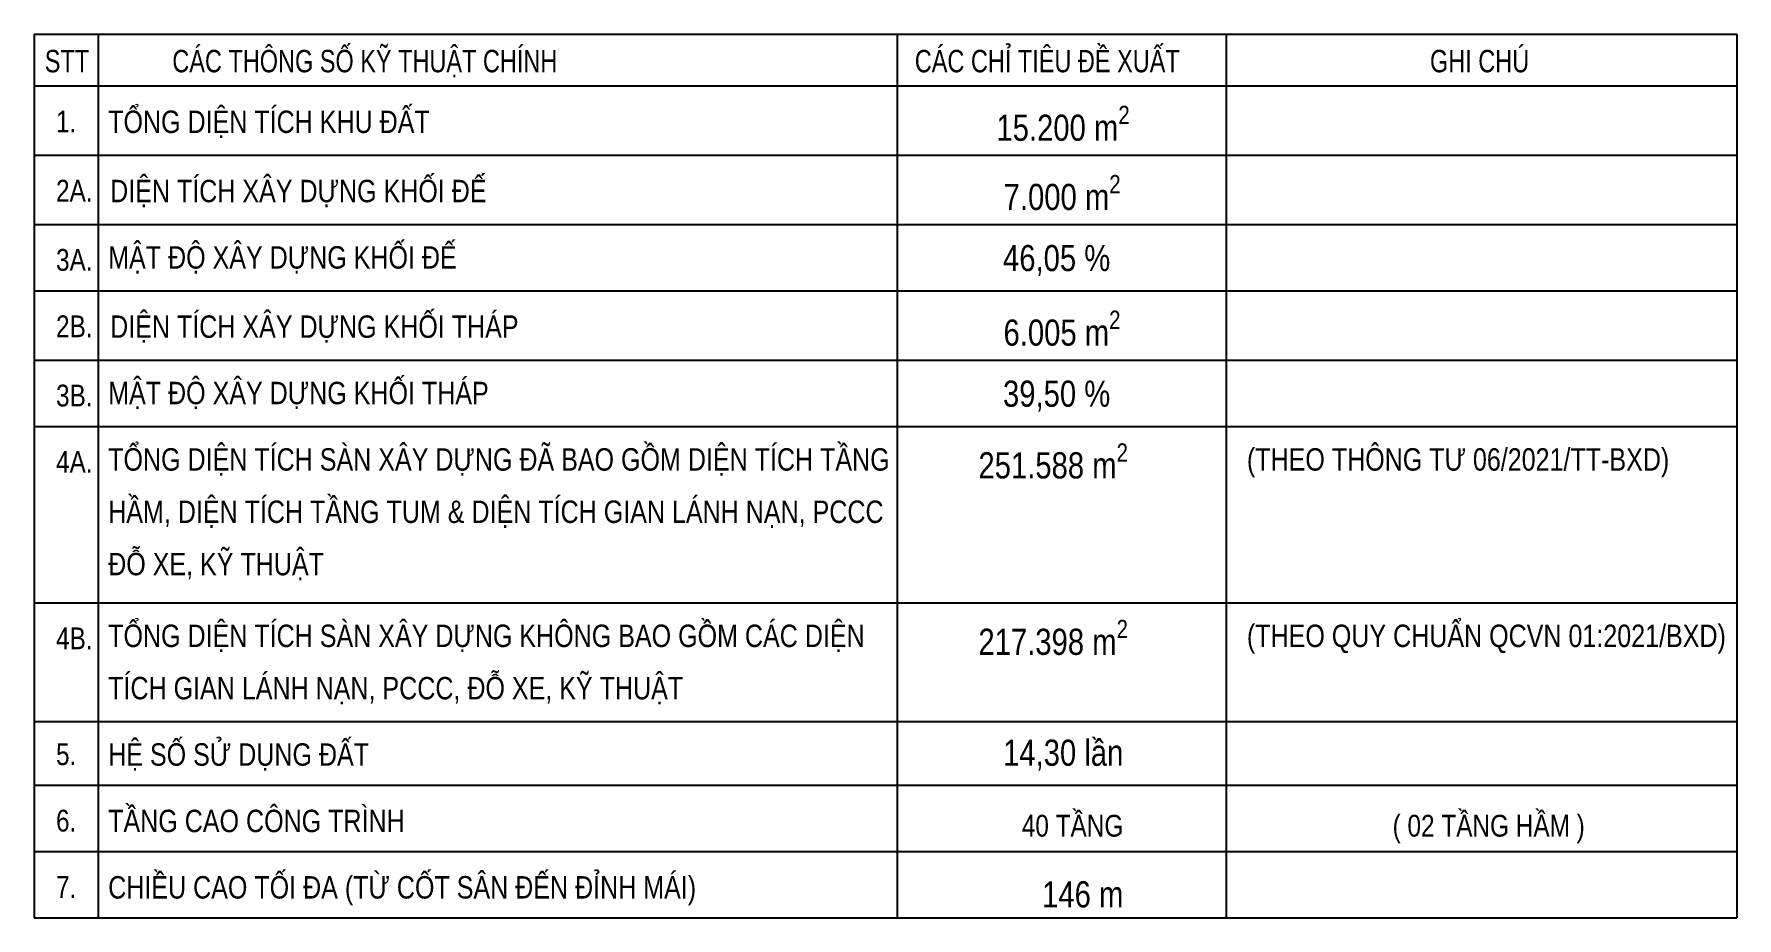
# Model space of a CAD drawing. Header units: inches. Extents: x -132928 to 319841, y -173967 to 450.
# Drawn here: x 243727 to 282299, y -145360 to -125336 of the extents above; entities that cross this region are included whole.
import ezdxf
from ezdxf.enums import TextEntityAlignment as Align

# ---------------------------------------------------------------- set-up
doc = ezdxf.new("R2010")
doc.units = ezdxf.units.IN
doc.header["$MEASUREMENT"] = 0
doc.layers.add('TEXT', color=3, linetype='Continuous', lineweight=5)
doc.styles.add('BIGTEXT', font='', dxfattribs={"width": 0.55})
doc.styles.add('style1', font='arial.ttf', dxfattribs={"width": 0.8, "height": 10})
doc.styles.add('VNT1', font='', dxfattribs={"height": 1.3})
doc.styles.get('BIGTEXT').set_extended_font_data('.VnArialH')
doc.styles.get('VNT1').set_extended_font_data('.VnArial')

msp = doc.modelspace()

# ---------------------------------------------------------------- texts
at = {"layer": 'TEXT', "linetype": 'Continuous', "style": 'style1', "width": 0.75}
for s, height, p in [('STT', 507.9, (244472, -125695)), ('CÁC THÔNG SỐ KỸ THUẬT CHÍNH', 507.89, (251219, -125695)), ('CÁC CHỈ TIÊU ĐỀ XUẤT', 507.89, (266677, -125695)), ('GHI CHÚ', 507.9, (276469, -125695))]:
    msp.add_text(s, height=height, dxfattribs=at).set_placement(p, align=Align.TOP_CENTER)
at = {"layer": 'TEXT', "linetype": 'Continuous', "style": 'BIGTEXT', "width": 0.8}
for s, height, p in [('1.', 493.8, (244225, -127070)), ('TæNG DIÖN TÝCH KHU §ÊT', 507.89, (245406, -127070)), ('2a.', 493.8, (244225, -128638)), ('DIÖN TÝCH X¢Y DùNG khèi ®Õ', 507.89, (245450, -128638)), ('3a.', 493.8, (244225, -130206)), ('MËT §é X¢Y DùNG khèi ®Õ', 507.89, (245406, -130142)), ('2b.', 493.8, (244225, -131710)), ('DIÖN TÝCH X¢Y DùNG khèi th¸p', 507.89, (245450, -131710)), ('MËT §é X¢Y DùNG khèi th¸p', 507.89, (245406, -133214)), ('3b.', 493.8, (244225, -133278)), ('tæng diÖn tÝch sµn x©y dùng ®· bao gåm diÖn tÝch tÇng', 507.89, (245406, -134719)), ('(theo th«ng t\xad 06/2021/tt-bxd)', 507.89, (271199, -134719)), ('4a.', 493.8, (244225, -134782)), ('hÇm, diÖn tÝch tÇng tum & diÖn tÝch gian l¸nh n¹n, pccc', 507.89, (245406, -135904)), ('®ç xe, kü thuËt ', 507.89, (245406, -137089)), ('4b.', 493.8, (244225, -138779)), ('tæng diÖn tÝch sµn x©y dùng kh«ng bao gåm c¸c diÖn', 507.89, (245406, -138715)), ('(theo quy chuÈn qcvn 01:2021/bxd)', 507.89, (271199, -138715)), ('tÝch gian l¸nh n¹n, pccc, ®ç xe, kü thuËt ', 507.89, (245406, -139900)), ('5.', 493.8, (244225, -141404)), ('hÖ sè sö dông ®Êt', 507.89, (245406, -141404)), ('6.', 493.8, (244225, -142909)), ('TÇNG CAO c«ng tr×nh', 507.89, (245406, -142909)), ('( 02 tÇng hÇm )', 493.78, (274499, -143024)), ('7.', 493.8, (244225, -144413)), ('chiÒu cao tèi ®a (Tõ CèT S¢N §ÕN §ØNH M¸I)', 507.89, (245406, -144413))]:
    msp.add_text(s, height=height, dxfattribs=at).set_placement(p, align=Align.TOP_LEFT)
at = {"layer": 'TEXT', "style": 'VNT1', "width": 0.8}
for s, p in [('46,05 %%%', (268104, -130114)), ('39,50 %%%', (268104, -133187)), ('14,30 lÇn', (268400, -141320)), ('146 m', (268400, -144529))]:
    msp.add_text(s, height=592.5, dxfattribs=at).set_placement(p, align=Align.TOP_RIGHT)
at = {"layer": 'TEXT', "linetype": 'Continuous', "style": 'BIGTEXT', "width": 0.8}
msp.add_text('40 tÇng', height=493.8, dxfattribs=at).set_placement((268400, -143024), align=Align.TOP_RIGHT)
at = {"layer": 'TEXT', "char_height": 592.53, "width": 4299.19, "attachment_point": 7, "style": 'VNT1'}
for s, insert in [('\\A1;\\pi-489.83883,l1185.0681,t1880.29738;{\\fArial|b0|i0|c0|p34;\\W0.8;15.200 m\\H0.7x;\\S2^ ;}', (264830, -127763)), ('\\A1;\\pi-326.06339,l1185.0681,t2044.07282;{\\fArial|b0|i0|c0|p34;\\W0.8;7.000 m\\H0.7x;\\S2^ ;}', (264830, -129331)), ('\\A1;\\pi-329.29686,l1185.0681,t2040.83935;{\\fArial|b0|i0|c0|p34;\\W0.8;6.005 m\\H0.7x;\\S2^ ;}', (264830, -132404)), ('\\A1;\\pi-700.33796,l1185.0681,t1669.79824;{\\fArial|b0|i0|c0|p34;\\W0.8;251.588 m\\H0.7x;\\S2^ ;}', (264633, -135412)), ('\\A1;\\pi-700.33796,l1185.0681,t1669.79824;{\\fArial|b0|i0|c0|p34;\\W0.8;217.398 m\\H0.7x;\\S2^ ;}', (264633, -139409))]:
    msp.add_mtext(s, dxfattribs=dict(at, insert=insert))

# ---------------------------------------------------------------- linework, layer by layer
for p, q in [((243727, -125336), (282299, -125336)), ((243727, -125336), (243727, -145360)), ((245182, -125336), (245182, -145360)), ((263278, -125336), (263278, -145360)), ((270727, -125336), (270727, -145360)), ((282299, -125336), (282299, -145360)), ((243727, -126512), (282299, -126512)), ((243727, -128080), (282299, -128080)), ((243727, -129648), (282299, -129648)), ((243727, -131153), (282299, -131153)), ((243727, -132721), (282299, -132721)), ((243727, -134225), (282299, -134225)), ((243727, -138221), (282299, -138221)), ((243727, -140911), (282299, -140911)), ((243727, -142352), (282299, -142352)), ((243727, -143856), (282299, -143856)), ((243727, -145360), (282299, -145360))]:
    msp.add_line(p, q)

msp.set_redraw_order([(e.dxf.handle, doc.entitydb.next_handle()) for e in msp.query("TEXT MTEXT ATTDEF DIMENSION ARC_DIMENSION")])  # texts and dimensions are drawn at this point

doc.saveas('drawing.dxf')
